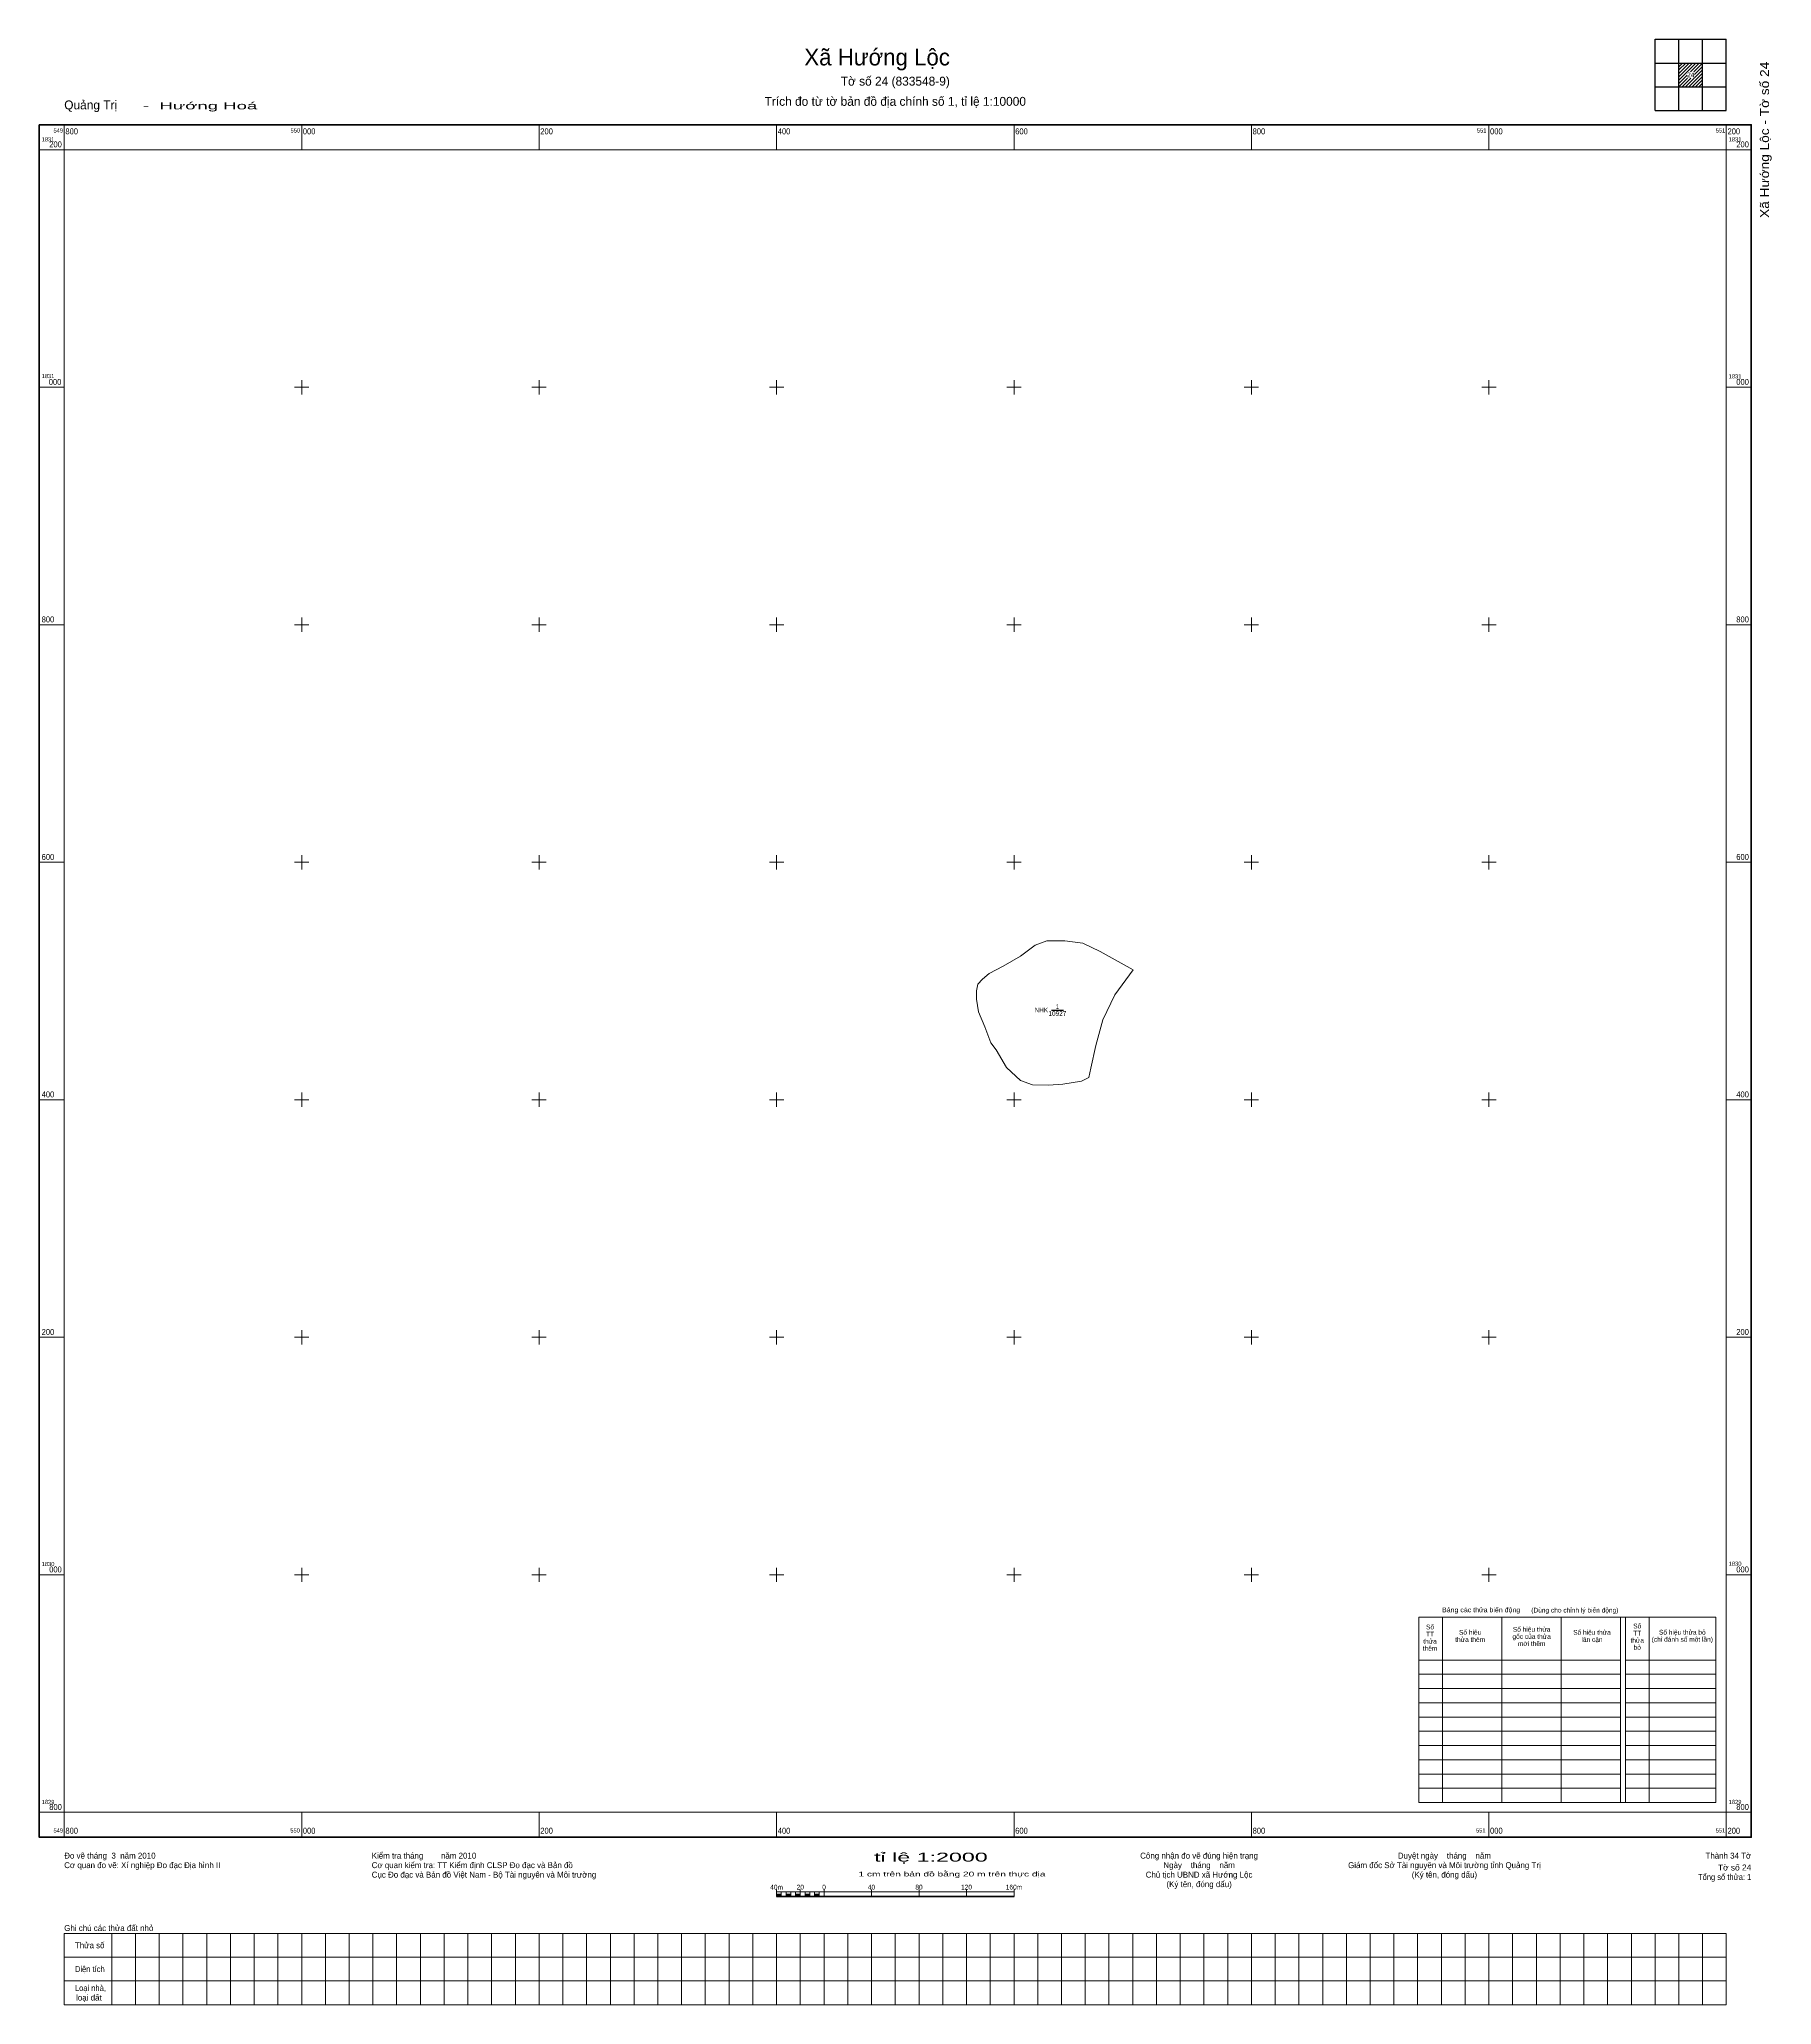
# Model space of a CAD drawing. Header units: metres. Extents: x 549779 to 551238, y 1829638 to 1831293.
import ezdxf
from ezdxf.enums import TextEntityAlignment as Align

# ---------------------------------------------------------------- set-up
doc = ezdxf.new("R2010")
doc.units = ezdxf.units.M
doc.header["$LTSCALE"] = 2
for name, color, linetype, lineweight in [('10', 7, 'Continuous', 13), ('13', 7, 'Continuous', 25), ('63', 7, 'Continuous', 13)]:
    doc.layers.add(name, color=color, linetype=linetype, lineweight=lineweight)

msp = doc.modelspace()

# ---------------------------------------------------------------- hatches: boundary and pattern name
at = {"layer": '63'}
for points in [[(550400, 1829729), (550400, 1829731), (550404, 1829731), (550404, 1829729)], [(550408, 1829729), (550408, 1829731), (550412, 1829731), (550412, 1829729)], [(550416, 1829729), (550416, 1829731), (550420, 1829731), (550420, 1829729)], [(550424, 1829729), (550424, 1829731), (550428, 1829731), (550428, 1829729)], [(550432, 1829729), (550432, 1829731), (550436, 1829731), (550436, 1829729)]]:
    msp.add_hatch(color=256, dxfattribs=at).paths.add_polyline_path(points)

# ---------------------------------------------------------------- linework, layer by layer
at = {"layer": '10'}
msp.add_line((550662.91, 1830418.68), (550664.64, 1830426.75), dxfattribs=at)
for points in [[(550662.91, 1830418.68), (550656.89, 1830415.79), (550641.16, 1830413.03), (550628.97, 1830412.25), (550615.6, 1830412.64), (550605.37, 1830416.18), (550593.57, 1830427.2), (550584.92, 1830442.15), (550580.6, 1830448.05), (550575.49, 1830461.43), (550569.98, 1830474.02), (550568.41, 1830484.64), (550568.41, 1830491.73), (550569.59, 1830497.24), (550573.52, 1830501.56), (550579.03, 1830506.29), (550590.82, 1830512.58), (550605.38, 1830520.85), (550617.96, 1830530.29), (550627.79, 1830533.83), (550642.73, 1830533.83), (550658.07, 1830531.86), (550672.62, 1830524.78), (550700.34, 1830509.54)], [(550664.64, 1830426.75), (550668.98, 1830445.84), (550674.79, 1830467.34), (550684.9, 1830488.41), (550700.34, 1830509.54)]]:
    msp.add_lwpolyline(points, dxfattribs=at)
at = {"layer": '13'}
msp.add_line((550631.47, 1830475.57), (550641.64, 1830475.57), dxfattribs=at)
at = {"layer": '63', "lineweight": 25}
for p, q in [((551140, 1831293), (551200, 1831293)), ((551140, 1831233), (551140, 1831293)), ((551160, 1831233), (551160, 1831293)), ((551180, 1831233), (551180, 1831293)), ((551140, 1831273), (551200, 1831273)), ((551140, 1831253), (551200, 1831253))]:
    msp.add_line(p, q, dxfattribs=at)
at = {"layer": '63'}
for p, q in [((551160, 1831272.8), (551160.2, 1831273)), ((551160, 1831269.96), (551163.04, 1831273)), ((551160, 1831267.16), (551165.84, 1831273)), ((551160, 1831264.32), (551168.68, 1831273)), ((551160, 1831261.48), (551171.52, 1831273)), ((551160, 1831258.64), (551166.88, 1831265.52)), ((551160, 1831255.84), (551166.88, 1831262.72)), ((551160, 1831253), (551167.36, 1831260.36)), ((551162.84, 1831253), (551170.2, 1831260.36)), ((551165.64, 1831253), (551173, 1831260.36)), ((551167, 1831265.68), (551174.36, 1831273)), ((551168.48, 1831253), (551180, 1831264.52)), ((551169.8, 1831265.68), (551177.16, 1831273)), ((551171.32, 1831253), (551180, 1831261.68)), ((551172.64, 1831265.68), (551180, 1831273)), ((551173.12, 1831263.32), (551180, 1831270.16)), ((551173.12, 1831260.52), (551180, 1831267.36)), ((551174.16, 1831253), (551180, 1831258.84)), ((551176.96, 1831253), (551180, 1831256.04)), ((551179.8, 1831253), (551180, 1831253.2)), ((549800, 1831200), (549800, 1831221)), ((550000, 1831200), (550000, 1831221)), ((550200, 1831200), (550200, 1831221)), ((550400, 1831200), (550400, 1831221)), ((550600, 1831200), (550600, 1831221)), ((550800, 1831200), (550800, 1831221)), ((551000, 1831200), (551000, 1831221)), ((551200, 1831200), (551200, 1831221)), ((549800, 1831200), (549779, 1831200)), ((551200, 1831200), (551221, 1831200)), ((549800, 1831000), (549779, 1831000)), ((549994, 1831000), (550006, 1831000)), ((550000, 1830994), (550000, 1831006)), ((550194, 1831000), (550206, 1831000)), ((550200, 1830994), (550200, 1831006)), ((550394, 1831000), (550406, 1831000)), ((550400, 1830994), (550400, 1831006)), ((550594, 1831000), (550606, 1831000)), ((550600, 1830994), (550600, 1831006)), ((550794, 1831000), (550806, 1831000)), ((550800, 1830994), (550800, 1831006)), ((550994, 1831000), (551006, 1831000)), ((551000, 1830994), (551000, 1831006)), ((551200, 1831000), (551221, 1831000)), ((549800, 1830800), (549779, 1830800)), ((549994, 1830800), (550006, 1830800)), ((550000, 1830794), (550000, 1830806)), ((550194, 1830800), (550206, 1830800)), ((550200, 1830794), (550200, 1830806)), ((550394, 1830800), (550406, 1830800)), ((550400, 1830794), (550400, 1830806)), ((550594, 1830800), (550606, 1830800)), ((550600, 1830794), (550600, 1830806)), ((550794, 1830800), (550806, 1830800)), ((550800, 1830794), (550800, 1830806)), ((550994, 1830800), (551006, 1830800)), ((551000, 1830794), (551000, 1830806)), ((551200, 1830800), (551221, 1830800)), ((549800, 1830600), (549779, 1830600)), ((549994, 1830600), (550006, 1830600)), ((550000, 1830594), (550000, 1830606)), ((550194, 1830600), (550206, 1830600)), ((550200, 1830594), (550200, 1830606)), ((550394, 1830600), (550406, 1830600)), ((550400, 1830594), (550400, 1830606)), ((550594, 1830600), (550606, 1830600)), ((550600, 1830594), (550600, 1830606)), ((550794, 1830600), (550806, 1830600)), ((550800, 1830594), (550800, 1830606)), ((550994, 1830600), (551006, 1830600)), ((551000, 1830594), (551000, 1830606)), ((551200, 1830600), (551221, 1830600)), ((549800, 1830400), (549779, 1830400)), ((549994, 1830400), (550006, 1830400)), ((550000, 1830394), (550000, 1830406)), ((550194, 1830400), (550206, 1830400)), ((550200, 1830394), (550200, 1830406)), ((550394, 1830400), (550406, 1830400)), ((550400, 1830394), (550400, 1830406)), ((550594, 1830400), (550606, 1830400)), ((550600, 1830394), (550600, 1830406)), ((550794, 1830400), (550806, 1830400)), ((550800, 1830394), (550800, 1830406)), ((550994, 1830400), (551006, 1830400)), ((551000, 1830394), (551000, 1830406)), ((551200, 1830400), (551221, 1830400)), ((549800, 1830200), (549779, 1830200)), ((549994, 1830200), (550006, 1830200)), ((550000, 1830194), (550000, 1830206)), ((550194, 1830200), (550206, 1830200)), ((550200, 1830194), (550200, 1830206)), ((550394, 1830200), (550406, 1830200)), ((550400, 1830194), (550400, 1830206)), ((550594, 1830200), (550606, 1830200)), ((550600, 1830194), (550600, 1830206)), ((550794, 1830200), (550806, 1830200)), ((550800, 1830194), (550800, 1830206)), ((550994, 1830200), (551006, 1830200)), ((551000, 1830194), (551000, 1830206)), ((551200, 1830200), (551221, 1830200)), ((549800, 1830000), (549779, 1830000)), ((549994, 1830000), (550006, 1830000)), ((550000, 1829994), (550000, 1830006)), ((550194, 1830000), (550206, 1830000)), ((550200, 1829994), (550200, 1830006)), ((550394, 1830000), (550406, 1830000)), ((550400, 1829994), (550400, 1830006)), ((550594, 1830000), (550606, 1830000)), ((550600, 1829994), (550600, 1830006)), ((550794, 1830000), (550806, 1830000)), ((550800, 1829994), (550800, 1830006)), ((550994, 1830000), (551006, 1830000)), ((551000, 1829994), (551000, 1830006)), ((551200, 1830000), (551221, 1830000)), ((550940.98, 1829964.21), (551191.25, 1829964.21)), ((550940.98, 1829808.21), (550940.98, 1829964.21)), ((550960.98, 1829808.21), (550960.98, 1829964.21)), ((551010.98, 1829808.21), (551010.98, 1829964.21)), ((551060.98, 1829808.21), (551060.98, 1829964.21)), ((551134.98, 1829808.21), (551134.98, 1829964.21)), ((551191.25, 1829808.21), (551191.25, 1829964.21)), ((550940.98, 1829928.21), (551110.98, 1829928.21)), ((551114.98, 1829928.21), (551191.25, 1829928.21)), ((550940.98, 1829916.21), (551110.98, 1829916.21)), ((550940.98, 1829904.21), (551110.98, 1829904.21)), ((551114.98, 1829916.21), (551191.25, 1829916.21)), ((551114.98, 1829904.21), (551191.25, 1829904.21)), ((550940.98, 1829892.21), (551110.98, 1829892.21)), ((551114.98, 1829892.21), (551191.25, 1829892.21)), ((550940.98, 1829880.21), (551110.98, 1829880.21)), ((550940.98, 1829868.21), (551110.98, 1829868.21)), ((551114.98, 1829880.21), (551191.25, 1829880.21)), ((551114.98, 1829868.21), (551191.25, 1829868.21)), ((550940.98, 1829856.21), (551110.98, 1829856.21)), ((551114.98, 1829856.21), (551191.25, 1829856.21)), ((550940.98, 1829844.21), (551110.98, 1829844.21)), ((551114.98, 1829844.21), (551191.25, 1829844.21)), ((550940.98, 1829832.21), (551110.98, 1829832.21)), ((550940.98, 1829820.21), (551110.98, 1829820.21)), ((551114.98, 1829832.21), (551191.25, 1829832.21)), ((551114.98, 1829820.21), (551191.25, 1829820.21)), ((550940.98, 1829808.21), (551191.25, 1829808.21)), ((549800, 1829800), (549779, 1829800)), ((549800, 1829800), (549800, 1829779)), ((550000, 1829800), (550000, 1829779)), ((550200, 1829800), (550200, 1829779)), ((550400, 1829800), (550400, 1829779)), ((550600, 1829800), (550600, 1829779)), ((550800, 1829800), (550800, 1829779)), ((551000, 1829800), (551000, 1829779)), ((551200, 1829800), (551200, 1829779)), ((551200, 1829800), (551221, 1829800)), ((550400, 1829729), (550400, 1829735)), ((550420, 1829729), (550420, 1829735)), ((550440, 1829729), (550440, 1829735)), ((550480, 1829729), (550480, 1829735)), ((550520, 1829729), (550520, 1829735)), ((550560, 1829729), (550560, 1829735)), ((550600, 1829729), (550600, 1829735)), ((550400, 1829733), (550600, 1829733)), ((550404, 1829729), (550404, 1829733)), ((550408, 1829729), (550408, 1829733)), ((550412, 1829729), (550412, 1829733)), ((550416, 1829729), (550416, 1829733)), ((550420, 1829729), (550420, 1829733)), ((550424, 1829729), (550424, 1829733)), ((550428, 1829729), (550428, 1829733)), ((550432, 1829729), (550432, 1829733)), ((550436, 1829729), (550436, 1829733)), ((549840, 1829698), (549840, 1829638)), ((549860, 1829698), (549860, 1829638)), ((549880, 1829698), (549880, 1829638)), ((549900, 1829698), (549900, 1829638)), ((549920, 1829698), (549920, 1829638)), ((549940, 1829698), (549940, 1829638)), ((549960, 1829698), (549960, 1829638)), ((549980, 1829698), (549980, 1829638)), ((550000, 1829698), (550000, 1829638)), ((550020, 1829698), (550020, 1829638)), ((550040, 1829698), (550040, 1829638)), ((550060, 1829698), (550060, 1829638)), ((550080, 1829698), (550080, 1829638)), ((550100, 1829698), (550100, 1829638)), ((550120, 1829698), (550120, 1829638)), ((550140, 1829698), (550140, 1829638)), ((550160, 1829698), (550160, 1829638)), ((550180, 1829698), (550180, 1829638)), ((550200, 1829698), (550200, 1829638)), ((550220, 1829698), (550220, 1829638)), ((550240, 1829698), (550240, 1829638)), ((550260, 1829698), (550260, 1829638)), ((550280, 1829698), (550280, 1829638)), ((550300, 1829698), (550300, 1829638)), ((550320, 1829698), (550320, 1829638)), ((550340, 1829698), (550340, 1829638)), ((550360, 1829698), (550360, 1829638)), ((550380, 1829698), (550380, 1829638)), ((550400, 1829698), (550400, 1829638)), ((550420, 1829698), (550420, 1829638)), ((550440, 1829698), (550440, 1829638)), ((550460, 1829698), (550460, 1829638)), ((550480, 1829698), (550480, 1829638)), ((550500, 1829698), (550500, 1829638)), ((550520, 1829698), (550520, 1829638)), ((550540, 1829698), (550540, 1829638)), ((550560, 1829698), (550560, 1829638)), ((550580, 1829698), (550580, 1829638)), ((550600, 1829698), (550600, 1829638)), ((550620, 1829698), (550620, 1829638)), ((550640, 1829698), (550640, 1829638)), ((550660, 1829698), (550660, 1829638)), ((550680, 1829698), (550680, 1829638)), ((550700, 1829698), (550700, 1829638)), ((550720, 1829698), (550720, 1829638)), ((550740, 1829698), (550740, 1829638)), ((550760, 1829698), (550760, 1829638)), ((550780, 1829698), (550780, 1829638)), ((550800, 1829698), (550800, 1829638)), ((550820, 1829698), (550820, 1829638)), ((550840, 1829698), (550840, 1829638)), ((550860, 1829698), (550860, 1829638)), ((550880, 1829698), (550880, 1829638)), ((550900, 1829698), (550900, 1829638)), ((550920, 1829698), (550920, 1829638)), ((550940, 1829698), (550940, 1829638)), ((550960, 1829698), (550960, 1829638)), ((550980, 1829698), (550980, 1829638)), ((551000, 1829698), (551000, 1829638)), ((551020, 1829698), (551020, 1829638)), ((551040, 1829698), (551040, 1829638)), ((551060, 1829698), (551060, 1829638)), ((551080, 1829698), (551080, 1829638)), ((551100, 1829698), (551100, 1829638)), ((551120, 1829698), (551120, 1829638)), ((551140, 1829698), (551140, 1829638)), ((551160, 1829698), (551160, 1829638)), ((551180, 1829698), (551180, 1829638)), ((549800, 1829678), (551200, 1829678)), ((549800, 1829658), (551200, 1829658))]:
    msp.add_line(p, q, dxfattribs=at)
at = {"layer": '63', "lineweight": 53}
msp.add_line((550400, 1829729), (550600, 1829729), dxfattribs=at)
at = {"layer": '63', "lineweight": 25}
msp.add_lwpolyline([(551140, 1831233), (551200, 1831233), (551200, 1831293)], dxfattribs=at)
at = {"layer": '63', "lineweight": 158}
msp.add_lwpolyline([(549779, 1831221), (551221, 1831221), (551221, 1829779), (549779, 1829779)], close=True, dxfattribs=at)
at = {"layer": '63'}
for points in [[(549800, 1831200), (551200, 1831200), (551200, 1829800), (549800, 1829800)], [(551110.98, 1829964.21), (551110.98, 1829808.21), (551114.98, 1829808.21), (551114.98, 1829964.21)], [(550400, 1829729), (550400, 1829731), (550404, 1829731), (550404, 1829729)], [(550408, 1829729), (550408, 1829731), (550412, 1829731), (550412, 1829729)], [(550416, 1829729), (550416, 1829731), (550420, 1829731), (550420, 1829729)], [(550424, 1829729), (550424, 1829731), (550428, 1829731), (550428, 1829729)], [(550432, 1829729), (550432, 1829731), (550436, 1829731), (550436, 1829729)], [(549800, 1829698), (551200, 1829698), (551200, 1829638), (549800, 1829638)]]:
    msp.add_lwpolyline(points, close=True, dxfattribs=at)

# ---------------------------------------------------------------- texts
at = {"layer": '13'}
for s, width, p in [('1', 0.7, (550636.55, 1830476.46)), ('10927', 0.85, (550636.55, 1830470.68))]:
    msp.add_text(s, height=4, dxfattribs=dict(at, width=width)).set_placement(p, align=Align.CENTER)
at = {"layer": '13', "width": 0.8}
msp.add_text('NHK ', height=4, dxfattribs=at).set_placement((550630.2, 1830473.57), align=Align.RIGHT)
at = {"layer": '63'}
for s, height, p in [('Xã Hướng Lộc', 14, (550484.7, 1831271)), ('Tờ số 24 (833548-9)', 7.5, (550500.01, 1831254)), ('Trích đo từ tờ bản đồ địa chính số 1, tỉ lệ 1:10000', 7.5, (550500, 1831237)), ('TT', 4, (550950.45, 1829948.06)), ('Số', 4, (550950.45, 1829954.06)), ('gốc của thửa', 4, (551036, 1829946.06)), ('Số hiệu thửa', 4, (551036, 1829952.06)), ('Số hiệu thửa', 4, (551086.84, 1829949.52)), ('TT', 4, (551124.96, 1829948.85)), ('Số', 4, (551124.96, 1829954.85)), ('Số hiệu thửa bỏ', 4, (551162.93, 1829949.65)), ('thửa thêm', 4, (550984.21, 1829943.53)), ('mới thêm', 4, (551036.01, 1829940.06)), ('(chỉ đánh số một lần)', 4, (551162.94, 1829943.65)), ('Công nhận đo vẽ đúng hiện trạng', 5, (550755.92, 1829761)), ('Ngày    tháng    năm', 5, (550755.93, 1829753)), ('Giám đốc Sở Tài nguyên và Môi trường tỉnh Quảng Trị', 5, (550962.55, 1829753)), ('Duyệt ngày    tháng    năm', 5, (550962.53, 1829761)), ('Chủ tịch UBND xã Hướng Lộc', 5, (550755.91, 1829745)), ('(Ký tên, đóng dấu)', 5, (550755.94, 1829737)), ('(Ký tên, đóng dấu)', 5, (550962.54, 1829745))]:
    msp.add_text(s, height=height, dxfattribs=at).set_placement(p, align=Align.CENTER)
for s, height, width, p in [('24', 4, 0.95, (551170.01, 1831261)), ('Số hiệu', 4, 0.95, (550984.21, 1829949.53)), ('thêm', 4, 0.95, (550950.44, 1829936.06)), ('thửa', 4, 0.95, (550950.45, 1829942.06)), ('lân cận', 4, 0.95, (551086.84, 1829943.52)), ('thửa', 4, 0.95, (551124.96, 1829942.85)), ('bỏ', 4, 0.95, (551124.96, 1829936.85)), ('tỉ lệ 1:2000', 7.5, 1.95, (550530.01, 1829758.5)), ('40m', 4, 0.95, (550400, 1829735)), ('20', 4, 0.95, (550420, 1829735)), ('0', 4, 0.9, (550440, 1829735)), ('1 cm trên bản đồ bằng 20 m trên thực địa', 4, 1.6, (550547.75, 1829746)), ('40', 4, 0.95, (550480, 1829735)), ('80', 4, 0.95, (550520, 1829735)), ('120', 4, 0.95, (550559.99, 1829735)), ('160m', 4, 0.95, (550600.01, 1829735))]:
    msp.add_text(s, height=height, dxfattribs=dict(at, width=width)).set_placement(p, align=Align.CENTER)
at = {"layer": '63', "width": 1.15}
msp.add_text('Xã Hướng Lộc - Tờ số 24', height=7.48, rotation=89.999, dxfattribs=at).set_placement((551235.96, 1831142.62))
at = {"layer": '63'}
for s, height, p in [('Quảng Trị', 7.5, (549800, 1831234)), ('(Dùng cho chỉnh lý biến động)', 4, (551035.71, 1829968.25)), ('Đo vẽ tháng  3  năm 2010', 5, (549800, 1829761)), ('Cơ quan đo vẽ: Xí nghiệp Đo đạc Địa hình II', 5, (549800, 1829753)), ('Cơ quan kiểm tra: TT Kiểm định CLSP Đo đạc và Bản đồ', 5, (550059, 1829753)), ('Kiểm tra tháng        năm 2010', 5, (550059, 1829761)), ('Cục Đo đạc và Bản đồ Việt Nam - Bộ Tài nguyên và Môi trường', 5, (550059, 1829745)), ('Ghi chú các thửa đất nhỏ', 5, (549800, 1829700)), ('Thửa số', 5, (549809, 1829685.5)), ('loại đất', 5, (549810, 1829641.5))]:
    msp.add_text(s, height=height, dxfattribs=at).set_placement(p)
for s, height, width, p in [('  -  Hướng Hoá', 6, 1.95, (549857.53, 1831234)), ('1831', 3.5, 0.9, (549781, 1831207)), ('800', 5, 0.95, (549801, 1831213)), ('000', 5, 0.95, (550001, 1831213)), ('200', 5, 0.95, (550201, 1831213)), ('400', 5, 0.95, (550401, 1831213)), ('600', 5, 0.95, (550601, 1831213)), ('800', 5, 0.95, (550801, 1831213)), ('000', 5, 0.95, (551001, 1831213)), ('200', 5, 0.95, (551201, 1831213)), ('1831', 3.5, 0.9, (551202, 1831207)), ('1831', 3.5, 0.9, (549781, 1831007.68)), ('1831', 3.5, 0.9, (551202, 1831007.5)), ('000', 5, 0.95, (549786.98, 1831002)), ('800', 5, 0.95, (549781, 1830802)), ('600', 5, 0.95, (549781, 1830602)), ('400', 5, 0.95, (549781, 1830402)), ('200', 5, 0.95, (549781, 1830202)), ('1830', 3.5, 0.95, (549781, 1830007.35)), ('000', 5, 0.95, (549787.34, 1830002)), ('1830', 3.5, 0.95, (551202, 1830007.61)), ('Bảng các thửa biến động', 4, 1.1, (550960.6, 1829968.45)), ('1829', 3.5, 0.95, (549781, 1829807)), ('1829', 3.5, 0.95, (551202, 1829807)), ('800', 5, 0.95, (549801, 1829782)), ('000', 5, 0.95, (550001, 1829782)), ('200', 5, 0.95, (550201, 1829782)), ('400', 5, 0.95, (550401, 1829782)), ('600', 5, 0.95, (550601, 1829782)), ('800', 5, 0.95, (550801, 1829782)), ('000', 5, 0.95, (551001, 1829782)), ('200', 5, 0.95, (551201, 1829782)), ('Diện tích', 5, 0.95, (549809, 1829665.5)), ('Loại nhà,', 5, 0.95, (549809, 1829649.5))]:
    msp.add_text(s, height=height, dxfattribs=dict(at, width=width)).set_placement(p)
for s, height, width, p in [('549', 3.5, 0.95, (549799, 1831214.5)), ('550', 3.5, 0.95, (549998.69, 1831214.5)), ('551', 3.5, 0.85, (550997.9, 1831214.5)), ('551', 3.5, 0.85, (551199, 1831214.5)), ('200', 5, 0.95, (549798, 1831202)), ('200', 5, 0.95, (551219, 1831202)), ('000', 5, 0.95, (551219, 1831002)), ('800', 5, 0.95, (551219, 1830802)), ('600', 5, 0.95, (551219, 1830602)), ('400', 5, 0.95, (551219, 1830402)), ('200', 5, 0.95, (551219, 1830202)), ('000', 5, 0.95, (551219, 1830002)), ('800', 5, 0.95, (549798, 1829802)), ('800', 5, 0.95, (551219, 1829802)), ('549', 3.5, 0.95, (549799, 1829783)), ('550', 3.5, 0.95, (549998.51, 1829783)), ('551', 3.5, 0.85, (550997.17, 1829783)), ('551', 3.5, 0.85, (551199, 1829783)), ('Tờ số 24', 5, 1.05, (551221, 1829751)), ('Tổng số thửa: 1', 5, 0.95, (551221, 1829743))]:
    msp.add_text(s, height=height, dxfattribs=dict(at, width=width)).set_placement(p, align=Align.RIGHT)
msp.add_text('Thành 34 Tờ', height=5, dxfattribs=at).set_placement((551221, 1829761), align=Align.RIGHT)

doc.saveas('drawing.dxf')
